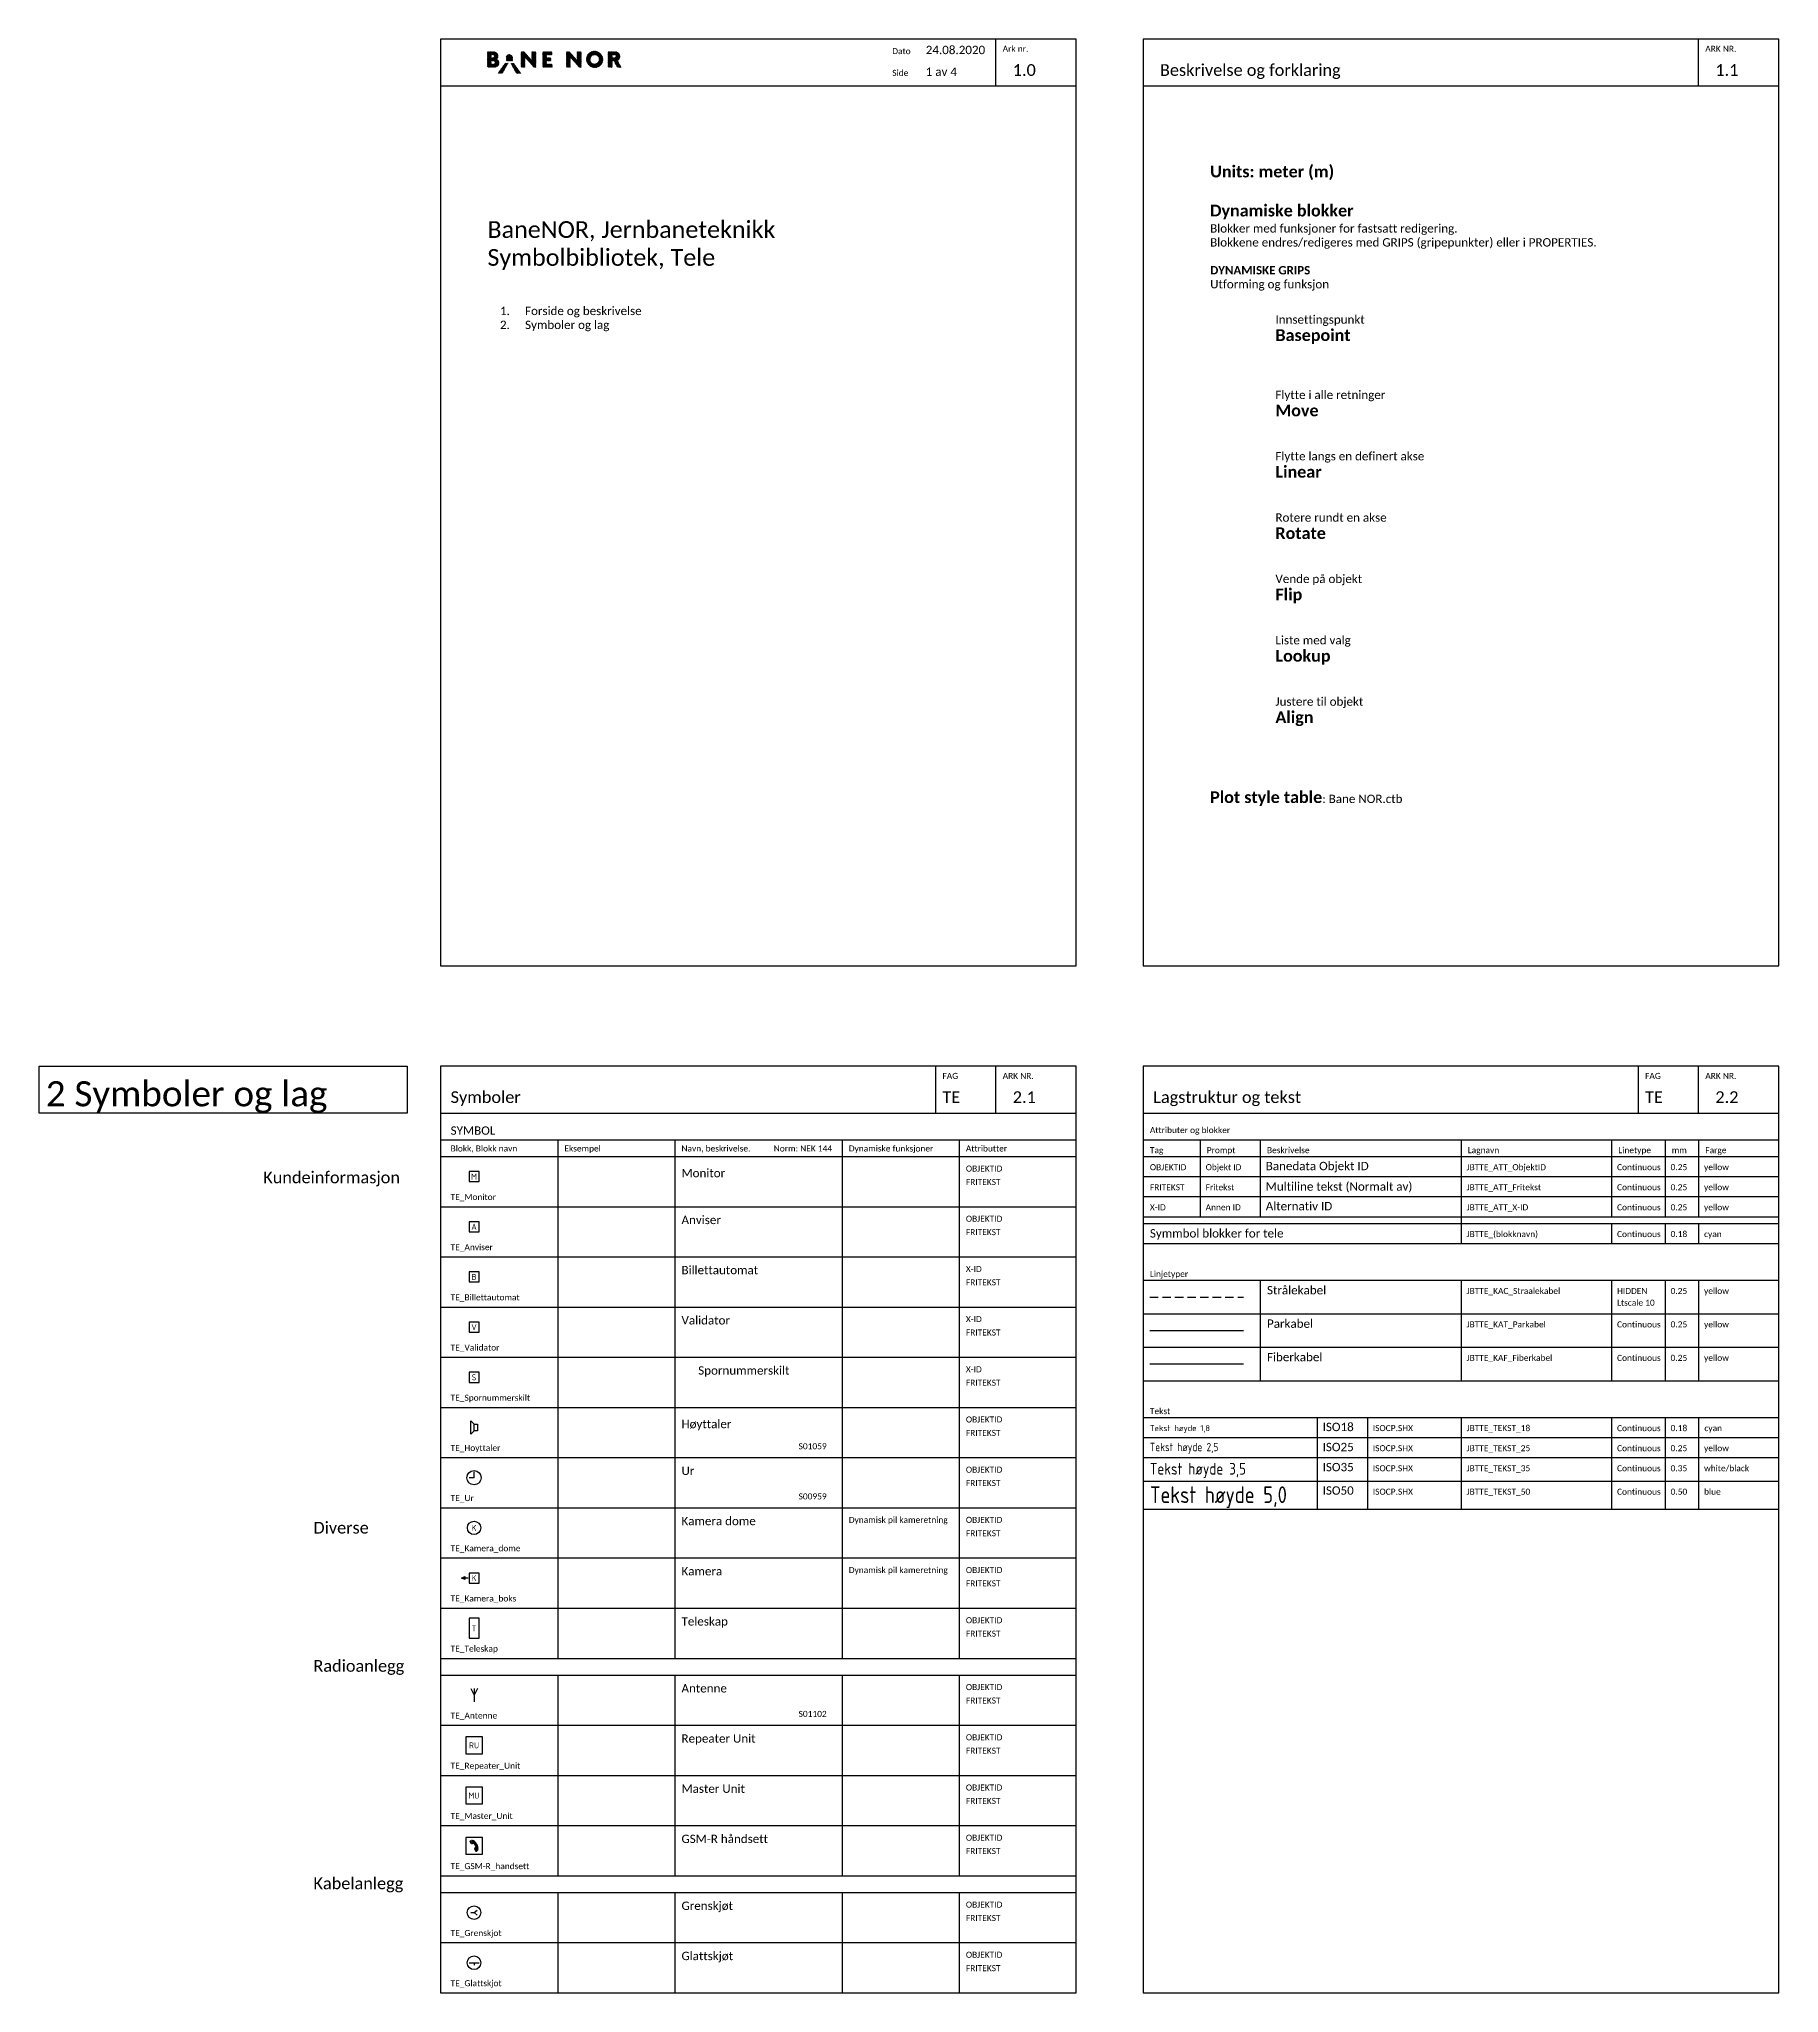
# Model space of a CAD drawing. Header units: metres. Extents: x -120 to 400, y -1213 to 277.
# Drawn here: x -120 to 400, y -307 to 277 of the extents above; entities outside this region: 2.
import ezdxf
from ezdxf.enums import TextEntityAlignment as Align

# ---------------------------------------------------------------- set-up
doc = ezdxf.new("R2010")
doc.units = ezdxf.units.M
doc.linetypes.add('HIDDEN', pattern=[0.375, 0.25, -0.125])
for name, color, linetype in [('JBTTE_Antenne', 4, 'Continuous'), ('JBTTE_Anviser', 4, 'Continuous'), ('JBTTE_ATT_Fritekst', 4, 'Continuous'), ('JBTTE_ATT_ObjektID', 4, 'Continuous'), ('JBTTE_ATT_X-ID', 4, 'Continuous'), ('JBTTE_Billettautomat', 4, 'Continuous'), ('JBTTE_Glattskjot', 4, 'Continuous'), ('JBTTE_Grenskjot', 4, 'Continuous'), ('JBTTE_GSM-R handsett', 4, 'Continuous'), ('JBTTE_Hoyttaler', 4, 'Continuous'), ('JBTTE_KAC_Straalekabel', 2, 'HIDDEN'), ('JBTTE_KAF_Fiberkabel', 2, 'Continuous'), ('JBTTE_Kamera_boks', 4, 'Continuous'), ('JBTTE_Kamera_dome', 4, 'Continuous'), ('JBTTE_KAT_Parkabel', 2, 'Continuous'), ('JBTTE_Master unit', 4, 'Continuous'), ('JBTTE_Monitor', 4, 'Continuous'), ('JBTTE_Repeater unit', 4, 'Continuous'), ('JBTTE_Spornummerskilt', 4, 'Continuous'), ('JBTTE_TEKST_18', 4, 'Continuous'), ('JBTTE_TEKST_25', 2, 'Continuous'), ('JBTTE_TEKST_35', 7, 'Continuous'), ('JBTTE_TEKST_50', 5, 'Continuous'), ('JBTTE_Teleskap', 4, 'Continuous'), ('JBTTE_Ur', 4, 'Continuous'), ('JBTTE_Validator', 4, 'Continuous'), ('RAMME', 5, 'Continuous'), ('RAMME SYMBOLER', 4, 'Continuous'), ('RAMME TEKST', 7, 'Continuous')]:
    doc.layers.add(name, color=color, linetype=linetype)
doc.styles.add('Calibri', font='calibri.ttf')
doc.styles.add('ISO18', font='isocp.shx', dxfattribs={"width": 0.9, "height": 1.8})
doc.styles.add('ISO25', font='isocp.shx', dxfattribs={"width": 0.9, "height": 2.5})
doc.styles.add('ISO35', font='isocp.shx', dxfattribs={"width": 0.9, "height": 3.5})
doc.styles.add('ISO50', font='isocp.shx', dxfattribs={"width": 0.9, "height": 5})
doc.styles.get("Standard").update_dxf_attribs({"font": 'txt.shx'})

msp = doc.modelspace()

# ---------------------------------------------------------------- texts
at = {"layer": 'JBTTE_TEKST_18', "insert": (212, -137.28), "char_height": 1.8, "width": 14.6651, "attachment_point": 1, "style": 'ISO18'}
msp.add_mtext('Tekst høyde 1,8', dxfattribs=at)
at = {"layer": 'JBTTE_TEKST_25', "insert": (212, -142.58), "char_height": 2.5, "width": 50, "attachment_point": 1, "style": 'ISO25'}
msp.add_mtext('Tekst høyde 2,5', dxfattribs=at)
at = {"layer": 'JBTTE_TEKST_35', "insert": (212, -148.58), "char_height": 3.5, "width": 32.5287, "attachment_point": 1, "style": 'ISO35'}
msp.add_mtext('Tekst høyde 3,5', dxfattribs=at)
at = {"layer": 'JBTTE_TEKST_50', "insert": (212, -155.58), "char_height": 5, "width": 50, "attachment_point": 1, "style": 'ISO50'}
msp.add_mtext('Tekst høyde 5,0', dxfattribs=at)
at = {"layer": 'RAMME TEKST', "linetype": 'ByBlock', "style": 'Calibri'}
for s, height, p in [('24.08.2020', 2.5, (145, 272.5)), ('Ark nr.', 1.8, (168, 273.2)), ('ARK NR.', 1.8, (378, 273.2)), ('Dato', 1.8, (135, 272.5)), ('1.0', 3.5, (171, 266)), ('Beskrivelse og forklaring', 3.5, (215, 266)), ('1.1', 3.5, (381, 266)), ('Side', 1.8, (135, 266)), ('1 av 4', 2.5, (145, 266)), ('FAG', 1.8, (150, -33.8)), ('ARK NR.', 1.8, (168, -33.8)), ('FAG', 1.8, (360, -33.8)), ('ARK NR.', 1.8, (378, -33.8)), ('Symboler', 3.5, (3, -41)), ('TE', 3.5, (150, -41)), ('2.1', 3.5, (171, -41)), ('Lagstruktur og tekst ', 3.5, (213, -41)), ('TE', 3.5, (360, -41)), ('2.2', 3.5, (381, -41)), ('SYMBOL', 2.5, (3, -50.5)), ('Attributer og blokker ', 1.8, (212, -50)), ('Blokk, Blokk navn', 1.8, (3, -55.5)), ('Eksempel', 1.8, (37, -55.5)), ('Navn, beskrivelse.           Norm: NEK 144', 1.8, (72, -55.5)), ('Dynamiske funksjoner', 1.8, (122, -55.5)), ('Attributter', 1.8, (157, -55.5)), ('Tag', 1.8, (212, -56)), ('Prompt', 1.8, (229, -56)), ('Banedata Objekt ID', 2.5, (246.62, -61.09)), ('Beskrivelse', 1.8, (247, -56)), ('Lagnavn', 1.8, (307, -56)), ('Linetype', 1.8, (352, -56)), ('mm', 1.8, (367.98, -56)), ('Farge', 1.8, (378, -56)), ('Kundeinformasjon ', 3.5, (-53, -65)), ('Monitor', 2.5, (72, -63.2)), ('OBJEKTID', 1.8, (157, -61.5)), ('FRITEKST', 1.8, (157, -65.5)), ('OBJEKTID', 1.8, (212, -61.09)), ('Objekt ID', 1.8, (228.66, -61.09)), ('JBTTE_ATT_ObjektID', 1.8, (306.66, -61.09)), ('Continuous', 1.8, (351.62, -61.09)), ('0.25', 1.8, (367.62, -61.08)), ('yellow', 1.8, (377.62, -61.08)), ('TE_Monitor', 1.8, (3, -70)), ('FRITEKST', 1.8, (212, -67.09)), ('Fritekst', 1.8, (228.66, -67.09)), ('Multiline tekst (Normalt av)', 2.5, (246.62, -67.21)), ('JBTTE_ATT_Fritekst', 1.8, (306.66, -67.09)), ('Continuous', 1.8, (351.62, -67.09)), ('0.25', 1.8, (367.62, -67.08)), ('yellow', 1.8, (377.62, -67.08)), ('Anviser', 2.5, (72, -77.2)), ('OBJEKTID', 1.8, (157, -76.5)), ('X-ID', 1.8, (212, -73.08)), ('Annen ID', 1.8, (228.66, -73.08)), ('Alternativ ID', 2.5, (246.62, -73.09)), ('JBTTE_ATT_X-ID', 1.8, (306.66, -73.08)), ('Continuous', 1.8, (351.62, -73.09)), ('0.25', 1.8, (367.62, -73.08)), ('yellow', 1.8, (377.62, -73.08)), ('FRITEKST', 1.8, (157, -80.5)), ('Symmbol blokker for tele ', 2.5, (212, -81.21)), ('JBTTE_(blokknavn)', 1.8, (306.66, -81.08)), ('Continuous', 1.8, (351.62, -81.09)), ('0.18', 1.8, (367.62, -81.08)), ('cyan', 1.8, (377.62, -81.08)), ('TE_Anviser', 1.8, (3, -85)), ('Billettautomat', 2.5, (72, -92.2)), ('X-ID', 1.8, (157, -91.5)), ('Linjetyper', 1.8, (212, -93)), ('TE_Billettautomat', 1.8, (3, -100)), ('FRITEKST', 1.8, (157, -95.5)), ('Strålekabel', 2.5, (247, -98.2)), ('JBTTE_KAC_Straalekabel', 1.8, (306.66, -98.08)), ('HIDDEN', 1.8, (351.62, -98.09)), ('0.25', 1.8, (367.62, -98.08)), ('yellow', 1.8, (377.62, -98.08)), ('Validator', 2.5, (72, -107.2)), ('X-ID', 1.8, (157, -106.5)), ('Ltscale 10', 1.8, (351.62, -101.59)), ('FRITEKST', 1.8, (157, -110.5)), ('Parkabel', 2.5, (247, -108.2)), ('JBTTE_KAT_Parkabel', 1.8, (306.66, -108.08)), ('Continuous', 1.8, (351.62, -108.09)), ('0.25', 1.8, (367.62, -108.08)), ('yellow', 1.8, (377.62, -108.08)), ('TE_Validator', 1.8, (3, -115)), ('Fiberkabel', 2.5, (247, -118.2)), ('JBTTE_KAF_Fiberkabel', 1.8, (306.66, -118.08)), ('Continuous', 1.8, (351.62, -118.09)), ('0.25', 1.8, (367.62, -118.08)), ('yellow', 1.8, (377.62, -118.08)), ('Spornummerskilt', 2.5, (77, -122.2)), ('X-ID', 1.8, (157, -121.5)), ('TE_Spornummerskilt', 1.8, (3, -130)), ('FRITEKST', 1.8, (157, -125.5)), ('Tekst', 1.8, (212, -134)), ('Høyttaler', 2.5, (72, -138.2)), ('OBJEKTID', 1.8, (157, -136.5)), ('FRITEKST', 1.8, (157, -140.5)), ('ISO18', 2.5, (263.62, -139.08)), ('ISOCP.SHX', 1.8, (278.62, -139.08)), ('JBTTE_TEKST_18', 1.8, (306.66, -139.08)), ('Continuous', 1.8, (351.62, -139.09)), ('0.18', 1.8, (367.62, -139.08)), ('cyan', 1.8, (377.72, -139.08)), ('TE_Hoyttaler', 1.8, (3, -145)), ('S01059', 1.8, (107, -144.5)), ('ISO25', 2.5, (263.62, -145.08)), ('ISOCP.SHX', 1.8, (278.62, -145.08)), ('JBTTE_TEKST_25', 1.8, (306.66, -145.08)), ('Continuous', 1.8, (351.62, -145.09)), ('0.25', 1.8, (367.62, -145.08)), ('yellow', 1.8, (377.62, -145.08)), ('Ur', 2.5, (72, -152.2)), ('OBJEKTID', 1.8, (157, -151.5)), ('ISO35', 2.5, (263.62, -151.08)), ('ISOCP.SHX', 1.8, (278.62, -151.08)), ('JBTTE_TEKST_35', 1.8, (306.66, -151.08)), ('Continuous', 1.8, (351.62, -151.09)), ('0.35', 1.8, (367.62, -151.08)), ('white/black', 1.8, (377.62, -151.08)), ('S00959', 1.8, (107, -159.5)), ('FRITEKST', 1.8, (157, -155.5)), ('ISO50', 2.5, (263.62, -158.08)), ('ISOCP.SHX', 1.8, (278.62, -158.08)), ('JBTTE_TEKST_50', 1.8, (306.66, -158.08)), ('Continuous', 1.8, (351.62, -158.09)), ('0.50', 1.8, (367.62, -158.08)), ('blue', 1.8, (377.62, -158.08)), ('TE_Ur', 1.8, (3, -160)), ('Diverse ', 3.5, (-38, -169.7)), ('Kamera dome', 2.5, (72, -167.2)), ('Dynamisk pil kameretning', 1.8, (122, -166.5)), ('OBJEKTID', 1.8, (157, -166.5)), ('FRITEKST', 1.8, (157, -170.5)), ('TE_Kamera_dome', 1.8, (3, -175)), ('Kamera', 2.5, (72, -182.2)), ('Dynamisk pil kameretning', 1.8, (122, -181.5)), ('OBJEKTID', 1.8, (157, -181.5)), ('FRITEKST', 1.8, (157, -185.5)), ('TE_Kamera_boks', 1.8, (3, -190)), ('Teleskap', 2.5, (72, -197.2)), ('OBJEKTID', 1.8, (157, -196.5)), ('TE_Teleskap', 1.8, (3, -205)), ('FRITEKST', 1.8, (157, -200.5)), ('Radioanlegg ', 3.5, (-38, -211)), ('Antenne', 2.5, (72, -217.2)), ('OBJEKTID', 1.8, (157, -216.5)), ('FRITEKST', 1.8, (157, -220.5)), ('TE_Antenne', 1.8, (3, -225)), ('S01102', 1.8, (107, -224.5)), ('Repeater Unit', 2.5, (72, -232.2)), ('OBJEKTID', 1.8, (157, -231.5)), ('TE_Repeater_Unit', 1.8, (3, -240)), ('FRITEKST', 1.8, (157, -235.5)), ('Master Unit', 2.5, (72, -247.2)), ('OBJEKTID', 1.8, (157, -246.5)), ('FRITEKST', 1.8, (157, -250.5)), ('TE_Master_Unit', 1.8, (3, -255)), ('GSM-R håndsett', 2.5, (72, -262.2)), ('OBJEKTID', 1.8, (157, -261.5)), ('TE_GSM-R_handsett', 1.8, (3, -270)), ('FRITEKST', 1.8, (157, -265.5)), ('Kabelanlegg ', 3.5, (-38, -276)), ('Grenskjøt', 2.5, (72, -282.2)), ('OBJEKTID', 1.8, (157, -281.5)), ('FRITEKST', 1.8, (157, -285.5)), ('TE_Grenskjot', 1.8, (3, -290)), ('Glattskjøt', 2.5, (72, -297.2)), ('OBJEKTID', 1.8, (157, -296.5)), ('TE_Glattskjot', 1.8, (3, -305)), ('FRITEKST', 1.8, (157, -300.5))]:
    msp.add_text(s, height=height, dxfattribs=at).set_placement(p)
at = {"layer": 'RAMME TEKST', "style": 'Calibri'}
msp.add_text('2 Symboler og lag', height=7.5, dxfattribs=at).set_placement((-118, -42))
at = {"layer": 'RAMME TEKST', "char_height": 2.5, "attachment_point": 1}
for s, width, insert in [('{\\fCalibri|b1|i0|c0|p34;\\H1.4x;Units: meter (m)\\P\\PDynamiske blokker \\P\\fCalibri|b0|i0|c0|p34;\\H0.71428x;Blokker med funksjoner for fastsatt redigering. \\PBlokkene endres/redigeres med GRIPS (gripepunkter) eller i PROPERTIES.\\P\\P\\fCalibri|b1|i0|c0|p34;\\H1.00001x;DYNAMISKE GRIPS \\P\\fCalibri|b0|i0|c0|p34;Utforming og funksjon}', 150, (230, 239.16)), ('{\\fCalibri|b0|i0|c0|p34;Innsettingspunkt \\P\\fCalibri|b1|i0|c0|p34;\\H1.4x;Basepoint\\P\\H0.71429x;\\P\\P\\P\\fCalibri|b0|i0|c0|p34;Flytte i alle retninger \\P\\fCalibri|b1|i0|c0|p34;\\H1.39999x;Move\\P\\H0.71429x;\\P\\P\\fCalibri|b0|i0|c0|p34;Flytte langs en definert akse \\P\\fCalibri|b1|i0|c0|p34;\\H1.39999x;Linear\\P\\H0.71429x;\\P\\P\\fCalibri|b0|i0|c0|p34;Rotere rundt en akse \\P\\fCalibri|b1|i0|c0|p34;\\H1.39999x;Rotate\\P\\H0.71429x;\\P\\P\\fCalibri|b0|i0|c0|p34;Vende på objekt \\P\\fCalibri|b1|i0|c0|p34;\\H1.39999x;Flip\\P\\H0.71429x;\\P\\P\\fCalibri|b0|i0|c0|p34;Liste med valg\\P\\fCalibri|b1|i0|c0|p34;\\H1.39999x;Lookup\\P\\H0.71429x;\\P\\P\\fCalibri|b0|i0|c0|p34;Justere til objekt \\P\\fCalibri|b1|i0|c0|p34;\\H1.39999x;Align}', 55.0824, (249.52, 194.42)), ('{\\fCalibri|b0|i0|c0|p34;\\H1.00001x;\\P\\H1.4x;\\P\\fCalibri|b1|i0|c0|p34;Plot style table\\fCalibri|b0|i0|c0|p34;\\H0.71429x;: Bane NOR.ctb}', 150, (230, 62.16))]:
    msp.add_mtext_dynamic_manual_height_columns(s, width=width, gutter_width=12.5, heights=[0], dxfattribs=dict(at, insert=insert))
at = {"layer": 'RAMME TEKST', "insert": (14, 222.57), "char_height": 5, "width": 174.4527, "attachment_point": 1, "style": 'Calibri'}
msp.add_mtext('BaneNOR, Jernbaneteknikk\\PSymbolbibliotek, Tele{\\H1.67154x; }', dxfattribs=at)
at = {"layer": 'RAMME TEKST', "insert": (14, 197), "char_height": 2.5, "width": 150, "attachment_point": 1}
msp.add_mtext('\\pi-7.5,l11.25,t11.25;{\\fCalibri|b0|i0|c0|p34;1.^IForside og beskrivelse\\H1.67154x; \\H0.59825x;\\P2.^ISymboler og lag\\H1.46558x; }', dxfattribs=at)

# ---------------------------------------------------------------- blocks, each defined once
blk = doc.blocks.new('TE_Monitor')
blk.add_lwpolyline([(0, 1.5), (-3, 1.5), (-3, -1.5), (0, -1.5)], close=True)
at = {"style": 'ISO18', "width": 0.9}
blk.add_text('M', height=1.8, dxfattribs=at).set_placement((-1.5, 0), align=Align.MIDDLE_CENTER)
at = {"layer": 'JBTTE_ATT_Fritekst', "style": 'ISO18', "width": 0.9}
blk.add_attdef('FRITEKST', text='', height=1.8, dxfattribs=at).set_placement((1, -2), align=Align.TOP_LEFT)
at = {"layer": 'JBTTE_ATT_ObjektID', "style": 'ISO18', "width": 0.9}
blk.add_attdef('OBJEKTID', (1, -0.9), '', height=1.8, dxfattribs=at)
blk = doc.blocks.new('TE_Anviser')
blk.add_lwpolyline([(0, 1.5), (-3, 1.5), (-3, -1.5), (0, -1.5)], close=True)
at = {"style": 'ISO18', "width": 0.9}
blk.add_text('A', height=1.8, dxfattribs=at).set_placement((-1.5, 0), align=Align.MIDDLE_CENTER)
at = {"layer": 'JBTTE_ATT_Fritekst', "style": 'ISO18', "width": 0.9}
blk.add_attdef('FRITEKST', text='', height=1.8, dxfattribs=at).set_placement((1, -2), align=Align.TOP_LEFT)
at = {"layer": 'JBTTE_ATT_ObjektID', "style": 'ISO18', "width": 0.9}
blk.add_attdef('OBJEKTID', (1, -0.9), '', height=1.8, dxfattribs=at)
blk = doc.blocks.new('TE_Billettautomat')
blk.add_lwpolyline([(0, 1.5), (-3, 1.5), (-3, -1.5), (0, -1.5)], close=True)
at = {"style": 'ISO18', "width": 0.9}
blk.add_text('B', height=1.8, dxfattribs=at).set_placement((-1.5, 0), align=Align.MIDDLE_CENTER)
at = {"layer": 'JBTTE_ATT_Fritekst', "style": 'ISO18', "width": 0.9}
blk.add_attdef('FRITEKST', text='', height=1.8, dxfattribs=at).set_placement((1, -2), align=Align.TOP_LEFT)
at = {"layer": 'JBTTE_ATT_X-ID', "style": 'ISO18', "width": 0.9}
blk.add_attdef('X-ID', (1, -0.9), '', height=1.8, dxfattribs=at)
blk = doc.blocks.new('TE_Validator')
blk.add_lwpolyline([(0, 1.5), (-3, 1.5), (-3, -1.5), (0, -1.5)], close=True)
at = {"style": 'ISO18', "width": 0.9}
blk.add_text('V', height=1.8, dxfattribs=at).set_placement((-1.5, 0), align=Align.MIDDLE_CENTER)
at = {"layer": 'JBTTE_ATT_ObjektID', "style": 'ISO18', "width": 0.9}
blk.add_attdef('X-ID', (1, -0.9), '', height=1.8, dxfattribs=at)
at = {"layer": 'JBTTE_ATT_X-ID', "style": 'ISO18', "width": 0.9}
blk.add_attdef('FRITEKST', text='', height=1.8, dxfattribs=at).set_placement((1, -2), align=Align.TOP_LEFT)
blk = doc.blocks.new('TE_Spornummerskilt')
blk.add_lwpolyline([(0, 1.5), (-3, 1.5), (-3, -1.5), (0, -1.5)], close=True)
at = {"style": 'ISO18', "width": 0.9}
blk.add_text('S', height=1.8, dxfattribs=at).set_placement((-1.5, 0), align=Align.MIDDLE_CENTER)
at = {"layer": 'JBTTE_ATT_Fritekst', "style": 'ISO18', "width": 0.9}
blk.add_attdef('FRITEKST', text='', height=1.8, dxfattribs=at).set_placement((1, -2), align=Align.TOP_LEFT)
at = {"layer": 'JBTTE_ATT_ObjektID', "style": 'ISO18', "width": 0.9}
blk.add_attdef('X-ID', (1, -0.9), '', height=1.8, dxfattribs=at)
blk = doc.blocks.new('TE_Ur')
for q in [(-3.625, 0), (-2.125, 1.8)]:
    blk.add_line((-2.125, 0), q)
blk.add_circle((-2.125, 0), 2.125)
at = {"layer": 'JBTTE_ATT_Fritekst', "style": 'ISO18', "width": 0.9}
blk.add_attdef('FRITEKST', text='', height=1.8, dxfattribs=at).set_placement((1, -2), align=Align.TOP_LEFT)
at = {"layer": 'JBTTE_ATT_ObjektID', "style": 'ISO18', "width": 0.9}
blk.add_attdef('OBJEKTID', (1, -0.9), '', height=1.8, dxfattribs=at)
blk = doc.blocks.new('*U20')
blk.add_circle((-2, 0), 2)
at = {"style": 'ISO18', "width": 0.9}
blk.add_text('K', height=1.8, dxfattribs=at).set_placement((-2, 0), align=Align.MIDDLE_CENTER)
at = {"layer": 'JBTTE_ATT_Fritekst', "style": 'ISO18', "width": 0.9}
blk.add_attdef('FRITEKST', text='', height=1.8, dxfattribs=at).set_placement((1, -2), align=Align.TOP_LEFT)
at = {"layer": 'JBTTE_ATT_ObjektID', "style": 'ISO18', "width": 0.9}
blk.add_attdef('OBJEKTID', (1, -0.9), '', height=1.8, dxfattribs=at)
blk = doc.blocks.new('*U19')
h = blk.add_hatch(color=256)
h.dxf.hatch_style = 1
h.paths.add_polyline_path([(-4.22, 0.45), (-4.22, -0.45), (-5.22, 0)])
blk.add_line((-3.22, 0), (-4.22, 0))
for points in [[(-4.22, 0.45), (-4.22, -0.45), (-5.22, 0)], [(0, 1.5), (-3, 1.5), (-3, -1.5), (0, -1.5)]]:
    blk.add_lwpolyline(points, close=True)
at = {"style": 'ISO18', "width": 0.9}
blk.add_text('K', height=1.8, dxfattribs=at).set_placement((-1.5, 0), align=Align.MIDDLE_CENTER)
at = {"layer": 'JBTTE_ATT_Fritekst', "style": 'ISO18', "width": 0.9}
blk.add_attdef('FRITEKST', text='', height=1.8, dxfattribs=at).set_placement((1, -2), align=Align.TOP_LEFT)
at = {"layer": 'JBTTE_ATT_ObjektID', "style": 'ISO18', "width": 0.9}
blk.add_attdef('OBJEKTID', (1, -0.9), '', height=1.8, dxfattribs=at)
blk = doc.blocks.new('TE_Teleskap')
blk.add_lwpolyline([(0, 3), (-3, 3), (-3, -3), (0, -3)], close=True)
at = {"style": 'ISO18', "width": 0.9}
blk.add_text('T', height=1.8, dxfattribs=at).set_placement((-1.5, 0), align=Align.MIDDLE_CENTER)
at = {"layer": 'JBTTE_ATT_Fritekst', "style": 'ISO18', "width": 0.9}
blk.add_attdef('FRITEKST', text='', height=1.8, dxfattribs=at).set_placement((1, -2), align=Align.TOP_LEFT)
at = {"layer": 'JBTTE_ATT_ObjektID', "style": 'ISO18', "width": 0.9}
blk.add_attdef('OBJEKTID', (1, -0.9), '', height=1.8, dxfattribs=at)
blk = doc.blocks.new('TE_Antenne')
for p, q in [((-1, 2), (0, 0)), ((0, 2), (0, -2)), ((1, 2), (0, 0))]:
    blk.add_line(p, q)
at = {"layer": 'JBTTE_ATT_Fritekst', "style": 'ISO18', "width": 0.9}
blk.add_attdef('FRITEKST', text='', height=1.8, dxfattribs=at).set_placement((1, -2), align=Align.TOP_LEFT)
at = {"layer": 'JBTTE_ATT_ObjektID', "style": 'ISO18', "width": 0.9}
blk.add_attdef('OBJEKTID', (1, -0.9), '', height=1.8, dxfattribs=at)
blk = doc.blocks.new('TE_Repeater_Unit')
blk.add_lwpolyline([(-5, -2.5), (0, -2.5), (0, 2.5), (-5, 2.5)], close=True)
at = {"style": 'ISO18', "width": 0.9}
blk.add_text('RU', height=1.8, dxfattribs=at).set_placement((-2.5, 0), align=Align.MIDDLE_CENTER)
at = {"layer": 'JBTTE_ATT_Fritekst', "style": 'ISO18', "width": 0.9}
blk.add_attdef('FRITEKST', text='', height=1.8, dxfattribs=at).set_placement((1, -2), align=Align.TOP_LEFT)
at = {"layer": 'JBTTE_ATT_ObjektID', "style": 'ISO18', "width": 0.9}
blk.add_attdef('OBJEKTID', (1, -0.9), '', height=1.8, dxfattribs=at)
blk = doc.blocks.new('TE_Master_unit')
blk.add_lwpolyline([(-5, -2.5), (0, -2.5), (0, 2.5), (-5, 2.5)], close=True)
at = {"style": 'ISO18', "width": 0.9}
blk.add_text('MU', height=1.8, dxfattribs=at).set_placement((-2.5, 0), align=Align.MIDDLE_CENTER)
at = {"layer": 'JBTTE_ATT_Fritekst', "style": 'ISO18', "width": 0.9}
blk.add_attdef('FRITEKST', text='', height=1.8, dxfattribs=at).set_placement((1, -2), align=Align.TOP_LEFT)
at = {"layer": 'JBTTE_ATT_ObjektID', "style": 'ISO18', "width": 0.9}
blk.add_attdef('OBJEKTID', (1, -0.9), '', height=1.8, dxfattribs=at)
blk = doc.blocks.new('TE_Hoyttaler')
blk.add_line((-1, -1), (-1, 1))
blk.add_lwpolyline([(-2, 2), (-1, 1), (0, 1), (0, -1), (-1, -1), (-2, -2)], close=True)
at = {"layer": 'JBTTE_ATT_Fritekst', "style": 'ISO18', "width": 0.9}
blk.add_attdef('FRITEKST', text='', height=1.8, dxfattribs=at).set_placement((1, -2), align=Align.TOP_LEFT)
at = {"layer": 'JBTTE_ATT_ObjektID', "style": 'ISO18', "width": 0.9}
blk.add_attdef('OBJEKTID', (1, -0.9), '', height=1.8, dxfattribs=at)
blk = doc.blocks.new('TE_GSM-R_handsett')
h = blk.add_hatch(color=4)
h.dxf.hatch_style = 1
edge = h.paths.add_edge_path()
edge.add_arc((-4.55, -1.17), 2.74, 15.01926, 29.79348, ccw=False)
edge.add_arc((-2.07, -0.5), 0.166, -52.01993, 12.25827, ccw=False)
edge.add_line((-1.96, -0.63), (-1.5, -1.43))
edge.add_arc((-1.67, -1.22), 0.27, 307.90171, 311.73027)
edge.add_arc((-2.01, -0.99), 0.684, 320.29873, 344.16156)
edge.add_arc((-2.7, -0.81), 1.39, 344.78383, 372.92455)
edge.add_arc((-4.81, -1.34), 3.57, 13.6544, 30.04567)
edge.add_arc((-4.82, -1.33), 3.57, 29.95433, 46.3456)
edge.add_arc((-3.3, 0.23), 1.39, 47.07545, 75.21617)
edge.add_arc((-3.11, 0.91), 0.684, 75.83844, 99.70127)
edge.add_arc((-3.14, 1.33), 0.27, 108.26973, 112.09829)
edge.add_line((-3.24, 1.58), (-2.78, 0.78))
edge.add_arc((-2.71, 0.62), 0.166, 47.74173, 112.01993, ccw=False)
edge.add_arc((-4.54, -1.19), 2.74, 30.20652, 44.98074, ccw=False)
blk.add_lwpolyline([(-5, -2.5), (0, -2.5), (0, 2.5), (-5, 2.5)], close=True)
at = {"color": 4}
for points in [[(-3.26, 0.6), (-3.64, 1.26, -0.439687), (-3.6, 1.43), (-3.36, 1.56), (-2.86, 0.69), (-3.09, 0.55, -0.439687)], [(-2.17, 0.19, -0.064554), (-1.9, -0.46, -0.28806), (-1.96, -0.63), (-1.5, -1.43, 0.016707), (-1.49, -1.42, 0.104499), (-1.35, -1.17, 0.123408), (-1.34, -0.49, 0.071643), (-1.72, 0.45, 0.071643), (-2.35, 1.25, 0.123408), (-2.94, 1.58, 0.104499), (-3.22, 1.59, 0.016707), (-3.24, 1.58), (-2.78, 0.78, -0.28806), (-2.6, 0.75, -0.064554)], [(-2.36, -0.96), (-1.98, -1.62, 0.439687), (-1.81, -1.66), (-1.58, -1.53), (-2.08, -0.65), (-2.32, -0.79, 0.439687)]]:
    blk.add_lwpolyline(points, format="xyb", close=True, dxfattribs=at)
at = {"layer": 'JBTTE_ATT_Fritekst', "style": 'ISO18', "width": 0.9}
blk.add_attdef('FRITEKST', text='', height=1.8, dxfattribs=at).set_placement((1, -2), align=Align.TOP_LEFT)
at = {"layer": 'JBTTE_ATT_X-ID', "style": 'ISO18', "width": 0.9}
blk.add_attdef('OBJEKTID', (1, -0.9), '', height=1.8, dxfattribs=at)
blk = doc.blocks.new('TE_Grenskjot')
for p, q in [((-2.96, 0), (-2.04, 0)), ((-2.04, 0), (-1.12, 0.76)), ((-2.04, 0), (-1.12, -0.76))]:
    blk.add_line(p, q)
blk.add_circle((-2.04, 0), 2.04)
at = {"layer": 'JBTTE_ATT_Fritekst', "style": 'ISO18', "width": 0.9}
blk.add_attdef('FRITEKST', text='', height=1.8, dxfattribs=at).set_placement((1, -2), align=Align.TOP_LEFT)
at = {"layer": 'JBTTE_ATT_ObjektID', "style": 'ISO18', "width": 0.9}
blk.add_attdef('OBJEKTID', (1, -0.9), '', height=1.8, dxfattribs=at)
blk = doc.blocks.new('TE_Glattskjot')
for p, q in [((-3.5412, 0), (-0.5412, 0)), ((-2.0412, 0), (-2.0412, -0.75))]:
    blk.add_line(p, q)
blk.add_circle((-2.0412, 0), 2.0412)
at = {"layer": 'JBTTE_ATT_Fritekst', "style": 'ISO18', "width": 0.9}
blk.add_attdef('FRITEKST', text='', height=1.8, dxfattribs=at).set_placement((1, -2), align=Align.TOP_LEFT)
at = {"layer": 'JBTTE_ATT_ObjektID', "style": 'ISO18', "width": 0.9}
blk.add_attdef('OBJEKTID', (1, -0.9), '', height=1.8, dxfattribs=at)
blk = doc.blocks.new('*U21')
h = blk.add_hatch(color=256)
h.dxf.hatch_style = 1
edge = h.paths.add_edge_path()
edge.add_spline(control_points=[(6.43, -5.82), (6.43, -5.82), (6.84, -5.58), (6.84, -4.97), (6.84, -4.28), (6.46, -3.68), (5.35, -3.68), (4.79, -3.68), (4.24, -3.68), (3.68, -3.68), (3.68, -5.21), (3.68, -6.74), (3.68, -8.28), (3.95, -8.28), (4.22, -8.28), (4.49, -8.28), (4.49, -8.28), (5.55, -8.28), (5.8, -8.28), (6.5, -8.28), (7.13, -7.78), (7.13, -7), (7.13, -6.07), (6.43, -5.82), (6.43, -5.82)], knot_values=[0, 0, 0, 0, 1, 1, 1, 2, 2, 2, 3, 3, 3, 4, 4, 4, 5, 5, 5, 6, 6, 6, 7, 7, 7, 8, 8, 8, 8], weights=[1, 1, 1, 1, 1, 1, 1, 1, 1, 1, 1, 1, 1, 1, 1, 1, 1, 1, 1, 1, 1, 1, 1, 1, 1], degree=3, periodic=0)
edge = h.paths.add_edge_path(flags=16)
edge.add_spline(control_points=[(4.8, -4.54), (4.8, -4.54), (5.28, -4.54), (5.28, -4.54), (5.55, -4.54), (5.77, -4.76), (5.77, -5.03), (5.77, -5.03), (5.77, -5.03), (5.77, -5.03), (5.77, -5.3), (5.55, -5.52), (5.28, -5.52), (5.28, -5.52), (4.8, -5.52), (4.8, -5.52), (4.8, -5.52), (4.8, -4.54), (4.8, -4.54)], knot_values=[0, 0, 0, 0, 1, 1, 1, 2, 2, 2, 3, 3, 3, 4, 4, 4, 5, 5, 5, 6, 6, 6, 6], degree=3, periodic=0)
edge = h.paths.add_edge_path(flags=16)
edge.add_spline(control_points=[(5.98, -6.9), (5.98, -7.19), (5.75, -7.42), (5.46, -7.42), (5.46, -7.42), (4.8, -7.42), (4.8, -7.42), (4.8, -7.42), (4.8, -6.37), (4.8, -6.37), (4.8, -6.37), (5.46, -6.37), (5.46, -6.37), (5.75, -6.37), (5.98, -6.61), (5.98, -6.9), (5.98, -6.9), (5.98, -6.9), (5.98, -6.9)], knot_values=[0, 0, 0, 0, 1, 1, 1, 2, 2, 2, 3, 3, 3, 4, 4, 4, 5, 5, 5, 6, 6, 6, 6], degree=3, periodic=0)
h = blk.add_hatch(color=256)
h.dxf.hatch_style = 1
edge = h.paths.add_edge_path()
edge.add_spline(control_points=[(9.34, -6.36), (9.34, -6.36), (9.34, -5.45), (9.34, -5.45), (9.34, -4.94), (9.75, -4.52), (10.27, -4.52), (10.27, -4.52), (10.27, -4.52), (10.27, -4.52), (10.78, -4.52), (11.19, -4.94), (11.19, -5.45), (11.19, -5.45), (11.19, -6.36), (11.19, -6.36), (11.19, -6.36), (9.34, -6.36), (9.34, -6.36)], knot_values=[0, 0, 0, 0, 1, 1, 1, 2, 2, 2, 3, 3, 3, 4, 4, 4, 5, 5, 5, 6, 6, 6, 6], degree=3, periodic=0)
h = blk.add_hatch(color=256)
h.dxf.hatch_style = 1
h.paths.add_polyline_path([(17.5, -8.28), (14.91, -5.36), (14.91, -8.28), (13.79, -8.28), (13.79, -3.68), (14.69, -3.68), (16.99, -6.27), (16.99, -3.68), (18.11, -3.68), (18.11, -8.28)])
h = blk.add_hatch(color=256)
h.dxf.hatch_style = 1
h.paths.add_polyline_path([(20.2, -3.68), (22.96, -3.68), (22.96, -4.59), (21.32, -4.59), (21.32, -5.45), (22.66, -5.45), (22.66, -6.36), (21.32, -6.36), (21.32, -7.37), (23.02, -7.37), (23.02, -8.28), (20.2, -8.28)])
h = blk.add_hatch(color=256)
h.dxf.hatch_style = 1
h.paths.add_polyline_path([(31.05, -8.28), (28.46, -5.36), (28.46, -8.28), (27.34, -8.28), (27.34, -3.68), (28.24, -3.68), (30.54, -6.27), (30.54, -3.68), (31.66, -3.68), (31.66, -8.28)])
h = blk.add_hatch(color=256)
h.dxf.hatch_style = 1
edge = h.paths.add_edge_path()
edge.add_spline(control_points=[(35.73, -3.53), (34.39, -3.53), (33.3, -4.62), (33.3, -5.96), (33.3, -7.31), (34.39, -8.4), (35.73, -8.4), (37.08, -8.4), (38.17, -7.31), (38.17, -5.96), (38.17, -4.62), (37.08, -3.53), (35.73, -3.53)], knot_values=[0, 0, 0, 0, 1, 1, 1, 2, 2, 2, 3, 3, 3, 4, 4, 4, 4], degree=3, periodic=0)
edge = h.paths.add_edge_path(flags=16)
edge.add_spline(control_points=[(35.73, -7.35), (34.97, -7.35), (34.35, -6.73), (34.35, -5.96), (34.35, -5.2), (34.97, -4.58), (35.73, -4.58), (36.5, -4.58), (37.11, -5.2), (37.11, -5.96), (37.11, -6.73), (36.5, -7.35), (35.73, -7.35)], knot_values=[0, 0, 0, 0, 1, 1, 1, 2, 2, 2, 3, 3, 3, 4, 4, 4, 4], degree=3, periodic=0)
h = blk.add_hatch(color=256)
h.dxf.hatch_style = 1
edge = h.paths.add_edge_path()
edge.add_spline(control_points=[(43.68, -8.28), (43.68, -8.28), (42.51, -6.23), (42.51, -6.23), (43.08, -5.98), (43.24, -5.51), (43.24, -4.94), (43.24, -4.33), (42.88, -3.68), (41.77, -3.68), (41.77, -3.68), (39.81, -3.68), (39.81, -3.68), (39.81, -3.68), (39.81, -8.28), (39.81, -8.28), (39.81, -8.28), (40.93, -8.28), (40.93, -8.28), (40.93, -8.28), (40.93, -6.37), (40.93, -6.37), (40.93, -6.37), (41.54, -6.37), (41.54, -6.37), (41.54, -6.37), (42.46, -8.28), (42.46, -8.28), (42.46, -8.28), (43.68, -8.28), (43.68, -8.28)], knot_values=[0, 0, 0, 0, 1, 1, 1, 2, 2, 2, 3, 3, 3, 4, 4, 4, 5, 5, 5, 6, 6, 6, 7, 7, 7, 8, 8, 8, 9, 9, 9, 10, 10, 10, 10], degree=3, periodic=0)
edge = h.paths.add_edge_path(flags=16)
edge.add_spline(control_points=[(40.93, -4.55), (40.93, -4.55), (41.67, -4.55), (41.67, -4.55), (41.93, -4.55), (42.14, -4.76), (42.14, -5.03), (42.14, -5.03), (42.14, -5.03), (42.14, -5.03), (42.14, -5.29), (41.93, -5.5), (41.67, -5.5), (41.67, -5.5), (40.93, -5.5), (40.93, -5.5), (40.93, -5.5), (40.93, -4.55), (40.93, -4.55)], knot_values=[0, 0, 0, 0, 1, 1, 1, 2, 2, 2, 3, 3, 3, 4, 4, 4, 5, 5, 5, 6, 6, 6, 6], degree=3, periodic=0)
h = blk.add_hatch(color=256)
h.dxf.hatch_style = 1
h.paths.add_polyline_path([(8.96, -7.15), (6.83, -10.1), (8.21, -10.1), (9.84, -7.15)])
h = blk.add_hatch(color=256)
h.dxf.hatch_style = 1
h.paths.add_polyline_path([(11.57, -7.15), (10.7, -7.15), (12.32, -10.1), (13.7, -10.1)])
for p, q in [((3.68, -5.54), (5.53, -3.68)), ((3.68, -5.39), (5.39, -3.68)), ((3.68, -5.25), (5.25, -3.68)), ((3.68, -5.11), (5.11, -3.68)), ((3.68, -4.97), (4.97, -3.68)), ((3.68, -4.83), (4.83, -3.68)), ((3.68, -4.69), (4.69, -3.68)), ((3.68, -4.55), (4.55, -3.68)), ((3.68, -4.4), (4.4, -3.68)), ((3.68, -4.26), (4.26, -3.68)), ((3.68, -4.12), (4.12, -3.68)), ((3.68, -3.98), (3.98, -3.68)), ((3.68, -3.84), (3.84, -3.68)), ((3.68, -3.7), (3.7, -3.68)), ((3.68, -7.37), (6.71, -4.34)), ((3.68, -5.68), (4.8, -4.56)), ((3.68, -5.82), (4.8, -4.7)), ((3.68, -5.96), (4.8, -4.84)), ((3.68, -6.1), (4.8, -4.98)), ((3.68, -6.24), (4.8, -5.12)), ((3.68, -6.38), (4.8, -5.27)), ((3.68, -6.53), (4.8, -5.41)), ((3.68, -7.23), (5.41, -5.5)), ((3.68, -6.67), (4.83, -5.52)), ((3.68, -6.81), (4.97, -5.52)), ((3.68, -6.95), (5.11, -5.52)), ((3.68, -7.09), (5.25, -5.52)), ((4.82, -4.54), (5.66, -3.7)), ((4.82, -6.37), (6.75, -4.44)), ((4.96, -4.54), (5.78, -3.71)), ((4.96, -6.37), (6.79, -4.55)), ((5.1, -4.54), (5.9, -3.74)), ((5.1, -6.37), (6.81, -4.66)), ((5.24, -4.54), (6.01, -3.77)), ((5.24, -6.37), (6.83, -4.79)), ((5.38, -4.55), (6.11, -3.81)), ((5.38, -6.37), (6.84, -4.92)), ((5.48, -4.58), (6.21, -3.85)), ((5.52, -6.38), (6.84, -5.06)), ((5.57, -4.63), (6.3, -3.9)), ((5.64, -4.7), (6.39, -3.96)), ((5.64, -6.41), (6.81, -5.23)), ((5.7, -4.78), (6.47, -4.02)), ((5.73, -6.45), (6.75, -5.44)), ((5.75, -4.88), (6.54, -4.09)), ((5.75, -5.16), (6.66, -4.25)), ((5.77, -5), (6.6, -4.17)), ((5.81, -6.51), (6.49, -5.84)), ((6.45, -5.8), (6.64, -5.61)), ((9.34, -5.46), (10.27, -4.52)), ((9.34, -5.6), (10.4, -4.53)), ((9.34, -5.74), (10.52, -4.56)), ((9.34, -5.88), (10.63, -4.59)), ((9.34, -6.02), (10.72, -4.64)), ((9.34, -6.17), (10.81, -4.7)), ((9.34, -6.31), (10.89, -4.76)), ((9.35, -5.31), (10.12, -4.53)), ((9.4, -5.11), (9.93, -4.59)), ((9.42, -6.36), (10.96, -4.83)), ((9.47, -4.97), (9.78, -4.66)), ((9.57, -6.36), (11.02, -4.91)), ((9.71, -6.36), (11.07, -4.99)), ((9.85, -6.36), (11.12, -5.09)), ((9.99, -6.36), (11.16, -5.19)), ((10.13, -6.36), (11.18, -5.31)), ((10.27, -6.36), (11.19, -5.44)), ((10.41, -6.36), (11.19, -5.58)), ((10.56, -6.36), (11.19, -5.72)), ((13.79, -4.46), (14.57, -3.68)), ((13.79, -4.32), (14.43, -3.68)), ((13.79, -4.18), (14.29, -3.68)), ((13.79, -4.03), (14.15, -3.68)), ((13.79, -3.89), (14.01, -3.68)), ((13.79, -3.75), (13.87, -3.68)), ((13.79, -4.6), (14.7, -3.69)), ((13.79, -4.74), (14.77, -3.76)), ((13.79, -4.88), (14.84, -3.84)), ((13.79, -5.02), (14.9, -3.91)), ((13.79, -5.17), (14.97, -3.99)), ((13.79, -5.31), (15.04, -4.06)), ((13.79, -5.45), (15.1, -4.14)), ((13.79, -5.59), (15.17, -4.21)), ((13.79, -5.73), (15.24, -4.29)), ((13.79, -5.87), (15.3, -4.36)), ((13.79, -6.01), (15.37, -4.44)), ((13.79, -6.16), (15.43, -4.51)), ((13.79, -6.3), (15.5, -4.59)), ((13.79, -6.44), (15.57, -4.66)), ((13.79, -6.58), (14.91, -5.46)), ((13.79, -6.72), (14.91, -5.6)), ((13.79, -6.86), (14.91, -5.74)), ((14.96, -5.41), (15.63, -4.74)), ((15.03, -5.49), (15.7, -4.81)), ((15.09, -5.56), (15.77, -4.89)), ((15.16, -5.64), (15.83, -4.96)), ((15.23, -5.71), (15.9, -5.04)), ((15.29, -5.79), (15.97, -5.11)), ((15.36, -5.86), (16.03, -5.19)), ((15.42, -5.94), (16.1, -5.26)), ((15.49, -6.01), (16.17, -5.34)), ((15.56, -6.09), (16.23, -5.41)), ((15.62, -6.16), (16.3, -5.49)), ((15.69, -6.24), (16.36, -5.56)), ((15.76, -6.31), (16.43, -5.64)), ((15.82, -6.39), (16.5, -5.71)), ((15.89, -6.46), (16.56, -5.79)), ((16.36, -6.99), (18.11, -5.23)), ((16.42, -7.06), (18.11, -5.37)), ((16.49, -7.14), (18.11, -5.51)), ((16.55, -7.21), (18.11, -5.65)), ((16.62, -7.29), (18.11, -5.79)), ((16.99, -4.65), (17.97, -3.68)), ((16.99, -4.79), (18.11, -3.68)), ((16.99, -4.51), (17.83, -3.68)), ((16.99, -4.37), (17.68, -3.68)), ((16.99, -4.23), (17.54, -3.68)), ((16.99, -4.09), (17.4, -3.68)), ((16.99, -3.94), (17.26, -3.68)), ((16.99, -3.8), (17.12, -3.68)), ((16.99, -4.93), (18.11, -3.81)), ((16.99, -5.08), (18.11, -3.96)), ((16.99, -5.22), (18.11, -4.1)), ((16.99, -5.36), (18.11, -4.24)), ((16.99, -5.5), (18.11, -4.38)), ((16.99, -5.64), (18.11, -4.52)), ((16.99, -5.78), (18.11, -4.66)), ((16.99, -5.92), (18.11, -4.8)), ((16.99, -6.06), (18.11, -4.95)), ((16.99, -6.21), (18.11, -5.09)), ((20.2, -5.59), (22.11, -3.68)), ((20.2, -5.45), (21.97, -3.68)), ((20.2, -5.31), (21.83, -3.68)), ((20.2, -5.17), (21.69, -3.68)), ((20.2, -5.02), (21.55, -3.68)), ((20.2, -4.88), (21.41, -3.68)), ((20.2, -4.74), (21.27, -3.68)), ((20.2, -4.6), (21.12, -3.68)), ((20.2, -4.46), (20.98, -3.68)), ((20.2, -4.32), (20.84, -3.68)), ((20.2, -4.18), (20.7, -3.68)), ((20.2, -4.03), (20.56, -3.68)), ((20.2, -3.89), (20.42, -3.68)), ((20.2, -3.75), (20.28, -3.68)), ((20.2, -5.73), (21.32, -4.61)), ((20.2, -5.87), (21.32, -4.75)), ((20.2, -6.01), (21.32, -4.9)), ((20.2, -6.16), (21.32, -5.04)), ((20.2, -6.3), (21.32, -5.18)), ((20.2, -6.44), (21.32, -5.32)), ((20.2, -7.29), (22.04, -5.45)), ((20.2, -7.43), (22.18, -5.45)), ((20.2, -7.15), (21.9, -5.45)), ((20.2, -7), (21.76, -5.45)), ((20.2, -6.86), (21.62, -5.45)), ((20.2, -6.72), (21.48, -5.45)), ((20.2, -6.58), (21.33, -5.45)), ((21.35, -4.59), (22.26, -3.68)), ((21.42, -6.36), (22.32, -5.45)), ((21.49, -4.59), (22.4, -3.68)), ((21.56, -6.36), (22.47, -5.45)), ((21.63, -4.59), (22.54, -3.68)), ((21.7, -6.36), (22.61, -5.45)), ((21.77, -4.59), (22.68, -3.68)), ((21.84, -6.36), (22.66, -5.54)), ((21.91, -4.59), (22.82, -3.68)), ((21.98, -6.36), (22.66, -5.68)), ((22.05, -4.59), (22.96, -3.68)), ((22.12, -6.36), (22.66, -5.82)), ((22.2, -4.59), (22.96, -3.82)), ((22.34, -4.59), (22.96, -3.96)), ((22.48, -4.59), (22.96, -4.1)), ((22.62, -4.59), (22.96, -4.24)), ((22.76, -4.59), (22.96, -4.38)), ((22.9, -4.59), (22.96, -4.53)), ((27.34, -4.46), (28.12, -3.68)), ((27.34, -4.32), (27.98, -3.68)), ((27.34, -4.18), (27.84, -3.68)), ((27.34, -4.03), (27.7, -3.68)), ((27.34, -3.89), (27.56, -3.68)), ((27.34, -3.75), (27.41, -3.68)), ((27.34, -4.6), (28.25, -3.69)), ((27.34, -4.74), (28.32, -3.76)), ((27.34, -4.88), (28.39, -3.84)), ((27.34, -5.02), (28.45, -3.91)), ((27.34, -5.17), (28.52, -3.99)), ((27.34, -5.31), (28.59, -4.06)), ((27.34, -5.45), (28.65, -4.14)), ((27.34, -5.59), (28.72, -4.21)), ((27.34, -5.73), (28.78, -4.29)), ((27.34, -5.87), (28.85, -4.36)), ((27.34, -6.01), (28.92, -4.44)), ((27.34, -6.16), (28.98, -4.51)), ((27.34, -6.3), (29.05, -4.59)), ((27.34, -6.44), (29.12, -4.66)), ((27.34, -6.58), (28.46, -5.46)), ((27.34, -6.72), (28.46, -5.6)), ((27.34, -6.86), (28.46, -5.74)), ((28.51, -5.41), (29.18, -4.74)), ((28.57, -5.49), (29.25, -4.81)), ((28.64, -5.56), (29.32, -4.89)), ((28.71, -5.64), (29.38, -4.96)), ((28.77, -5.71), (29.45, -5.04)), ((28.84, -5.79), (29.52, -5.11)), ((28.91, -5.86), (29.58, -5.19)), ((28.97, -5.94), (29.65, -5.26)), ((29.04, -6.01), (29.71, -5.34)), ((29.11, -6.09), (29.78, -5.41)), ((29.17, -6.16), (29.85, -5.49)), ((29.24, -6.24), (29.91, -5.56)), ((29.31, -6.31), (29.98, -5.64)), ((29.37, -6.39), (30.05, -5.71)), ((29.44, -6.46), (30.11, -5.79)), ((29.9, -6.99), (31.66, -5.23)), ((29.97, -7.06), (31.66, -5.37)), ((30.04, -7.14), (31.66, -5.51)), ((30.1, -7.21), (31.66, -5.65)), ((30.17, -7.29), (31.66, -5.79)), ((30.54, -4.65), (31.52, -3.68)), ((30.54, -4.79), (31.66, -3.68)), ((30.54, -4.51), (31.37, -3.68)), ((30.54, -4.37), (31.23, -3.68)), ((30.54, -4.23), (31.09, -3.68)), ((30.54, -4.08), (30.95, -3.68)), ((30.54, -3.94), (30.81, -3.68)), ((30.54, -3.8), (30.67, -3.68)), ((30.54, -4.93), (31.66, -3.81)), ((30.54, -5.07), (31.66, -3.96)), ((30.54, -5.22), (31.66, -4.1)), ((30.54, -5.36), (31.66, -4.24)), ((30.54, -5.5), (31.66, -4.38)), ((30.54, -5.64), (31.66, -4.52)), ((30.54, -5.78), (31.66, -4.66)), ((30.54, -5.92), (31.66, -4.8)), ((30.54, -6.06), (31.66, -4.95)), ((30.54, -6.21), (31.66, -5.09)), ((33.3, -6.05), (35.82, -3.53)), ((33.3, -5.91), (35.68, -3.53)), ((33.3, -5.76), (35.53, -3.54)), ((33.31, -6.18), (35.95, -3.54)), ((33.32, -6.31), (36.08, -3.55)), ((33.32, -5.6), (35.37, -3.55)), ((33.34, -6.43), (34.61, -5.16)), ((33.36, -5.42), (35.19, -3.59)), ((33.37, -6.55), (34.44, -5.47)), ((33.4, -6.66), (34.38, -5.67)), ((33.41, -5.23), (35, -3.64)), ((33.43, -6.76), (34.36, -5.84)), ((33.49, -5.01), (34.77, -3.72)), ((33.64, -4.72), (34.49, -3.87)), ((33.78, -4.5), (34.27, -4.01)), ((34.58, -5.12), (34.89, -4.81)), ((34.93, -4.84), (36.2, -3.57)), ((35.24, -4.68), (36.31, -3.6)), ((35.36, -8.37), (38.14, -5.59)), ((35.44, -4.61), (36.43, -3.63)), ((35.48, -8.39), (38.16, -5.71)), ((35.6, -4.59), (36.53, -3.66)), ((35.75, -4.58), (36.64, -3.7)), ((35.89, -4.59), (36.73, -3.74)), ((36.01, -4.61), (36.83, -3.79)), ((36.12, -4.64), (36.92, -3.84)), ((36.23, -4.67), (37.01, -3.89)), ((36.33, -4.72), (37.1, -3.94)), ((36.42, -4.77), (37.18, -4)), ((36.51, -4.82), (37.26, -4.06)), ((36.59, -4.88), (37.34, -4.13)), ((36.66, -4.94), (37.41, -4.2)), ((36.74, -5.01), (37.48, -4.27)), ((36.8, -5.09), (37.55, -4.34)), ((36.86, -5.17), (37.62, -4.42)), ((36.92, -5.26), (37.68, -4.5)), ((36.92, -6.66), (38.12, -5.47)), ((36.97, -5.35), (37.74, -4.58)), ((37.01, -5.44), (37.79, -4.66)), ((37.04, -6.4), (38.09, -5.35)), ((37.05, -5.55), (37.85, -4.75)), ((37.08, -5.66), (37.9, -4.84)), ((37.09, -6.21), (38.06, -5.24)), ((37.1, -5.78), (37.94, -4.94)), ((37.11, -5.91), (37.99, -5.04)), ((37.11, -6.05), (38.03, -5.14)), ((39.81, -5.59), (41.72, -3.68)), ((39.81, -5.45), (41.58, -3.68)), ((39.81, -5.31), (41.44, -3.68)), ((39.81, -5.16), (41.3, -3.68)), ((39.81, -5.02), (41.16, -3.68)), ((39.81, -4.88), (41.01, -3.68)), ((39.81, -4.74), (40.87, -3.68)), ((39.81, -4.6), (40.73, -3.68)), ((39.81, -4.46), (40.59, -3.68)), ((39.81, -4.32), (40.45, -3.68)), ((39.81, -4.17), (40.31, -3.68)), ((39.81, -4.03), (40.17, -3.68)), ((39.81, -3.89), (40.02, -3.68)), ((39.81, -3.75), (39.88, -3.68)), ((39.81, -5.73), (40.93, -4.61)), ((39.81, -5.87), (40.93, -4.75)), ((39.81, -6.01), (40.93, -4.89)), ((39.81, -6.15), (40.93, -5.04)), ((39.81, -6.3), (40.93, -5.18)), ((39.81, -6.44), (40.93, -5.32)), ((39.81, -6.58), (40.93, -5.46)), ((39.81, -7.43), (41.74, -5.49)), ((39.81, -7.29), (41.6, -5.5)), ((39.81, -7.14), (41.46, -5.5)), ((39.81, -7), (41.31, -5.5)), ((39.81, -6.86), (41.17, -5.5)), ((39.81, -6.72), (41.03, -5.5)), ((40.99, -4.55), (41.86, -3.68)), ((41, -6.37), (43.08, -4.3)), ((41.13, -4.55), (41.99, -3.69)), ((41.15, -6.37), (43.13, -4.39)), ((41.27, -4.55), (42.12, -3.7)), ((41.29, -6.37), (43.17, -4.49)), ((41.41, -4.55), (42.24, -3.72)), ((41.43, -6.37), (43.2, -4.6)), ((41.55, -4.55), (42.35, -3.75)), ((41.55, -6.39), (43.22, -4.72)), ((41.6, -6.49), (43.23, -4.85)), ((41.64, -6.58), (43.24, -4.99)), ((41.69, -4.55), (42.46, -3.79)), ((41.69, -6.68), (43.23, -5.14)), ((41.74, -6.77), (43.21, -5.3)), ((41.78, -6.87), (43.18, -5.48)), ((41.81, -4.58), (42.56, -3.83)), ((41.91, -4.62), (42.65, -3.88)), ((41.99, -4.68), (42.74, -3.93)), ((42.06, -4.76), (42.82, -3.99)), ((42.11, -4.85), (42.9, -4.06)), ((42.13, -5.1), (43.03, -4.21)), ((42.14, -4.96), (42.96, -4.13)), ((42.62, -6.18), (43.09, -5.7)), ((3.68, -7.52), (4.8, -6.4)), ((3.68, -7.66), (4.8, -6.54)), ((3.68, -7.8), (4.8, -6.68)), ((3.68, -7.94), (4.8, -6.82)), ((3.68, -8.08), (4.8, -6.96)), ((3.68, -8.22), (4.8, -7.1)), ((3.76, -8.28), (4.8, -7.25)), ((3.91, -8.28), (4.8, -7.39)), ((4.05, -8.28), (4.9, -7.42)), ((4.19, -8.28), (5.05, -7.42)), ((4.33, -8.28), (5.19, -7.42)), ((4.47, -8.28), (5.33, -7.42)), ((4.61, -8.28), (5.47, -7.42)), ((4.75, -8.28), (5.65, -7.39)), ((4.9, -8.28), (6.93, -6.24)), ((5.04, -8.28), (6.98, -6.33)), ((5.18, -8.28), (7.03, -6.43)), ((5.32, -8.28), (7.06, -6.53)), ((5.46, -8.28), (7.09, -6.65)), ((5.6, -8.28), (7.12, -6.76)), ((5.74, -8.28), (7.13, -6.89)), ((5.88, -6.59), (6.58, -5.89)), ((5.89, -8.27), (7.13, -7.03)), ((5.93, -6.67), (6.66, -5.95)), ((5.95, -7.08), (6.87, -6.16)), ((5.97, -6.78), (6.74, -6.01)), ((5.98, -6.91), (6.81, -6.08)), ((6.05, -8.26), (7.12, -7.19)), ((6.24, -8.21), (7.08, -7.36)), ((6.48, -8.11), (6.99, -7.6)), ((6.97, -10.1), (6.89, -10.02)), ((7.11, -10.1), (6.95, -9.94)), ((7.25, -10.1), (7.01, -9.86)), ((7.39, -10.1), (7.06, -9.78)), ((7.54, -10.1), (7.12, -9.69)), ((7.68, -10.1), (7.18, -9.61)), ((7.82, -10.1), (7.24, -9.53)), ((7.96, -10.1), (7.3, -9.45)), ((8.1, -10.1), (7.36, -9.36)), ((8.22, -10.09), (7.42, -9.28)), ((8.27, -9.99), (7.48, -9.2)), ((8.32, -9.9), (7.54, -9.12)), ((8.37, -9.81), (7.6, -9.04)), ((8.42, -9.72), (7.66, -8.95)), ((8.47, -9.63), (7.72, -8.87)), ((8.52, -9.54), (7.78, -8.79)), ((8.57, -9.45), (7.83, -8.71)), ((8.62, -9.35), (7.89, -8.62)), ((8.67, -9.26), (7.95, -8.54)), ((8.72, -9.17), (8.01, -8.46)), ((8.77, -9.08), (8.07, -8.38)), ((8.82, -8.99), (8.13, -8.3)), ((8.87, -8.9), (8.19, -8.21)), ((8.92, -8.81), (8.25, -8.13)), ((8.97, -8.72), (8.31, -8.05)), ((9.02, -8.62), (8.37, -7.97)), ((9.07, -8.53), (8.43, -7.88)), ((9.12, -8.44), (8.49, -7.8)), ((9.18, -8.35), (8.55, -7.72)), ((9.23, -8.26), (8.6, -7.64)), ((9.28, -8.17), (8.66, -7.56)), ((9.33, -8.08), (8.72, -7.47)), ((9.38, -7.98), (8.78, -7.39)), ((9.43, -7.89), (8.84, -7.31)), ((9.48, -7.8), (8.9, -7.23)), ((9.53, -7.71), (8.96, -7.15)), ((9.58, -7.62), (9.1, -7.15)), ((9.63, -7.53), (9.24, -7.15)), ((9.68, -7.44), (9.39, -7.15)), ((9.73, -7.35), (9.53, -7.15)), ((9.78, -7.25), (9.67, -7.15)), ((9.83, -7.16), (9.81, -7.15)), ((10.7, -6.36), (11.19, -5.86)), ((10.71, -7.16), (10.72, -7.15)), ((10.76, -7.25), (10.86, -7.15)), ((10.81, -7.35), (11.01, -7.15)), ((10.84, -6.36), (11.19, -6.01)), ((10.86, -7.44), (11.15, -7.15)), ((10.91, -7.53), (11.29, -7.15)), ((10.96, -7.62), (11.43, -7.15)), ((10.98, -6.36), (11.19, -6.15)), ((11.01, -7.71), (11.57, -7.15)), ((11.06, -7.8), (11.63, -7.23)), ((11.11, -7.89), (11.69, -7.31)), ((11.12, -6.36), (11.19, -6.29)), ((11.16, -7.98), (11.75, -7.39)), ((11.21, -8.08), (11.81, -7.47)), ((11.26, -8.17), (11.87, -7.56)), ((11.31, -8.26), (11.93, -7.64)), ((11.36, -8.35), (11.99, -7.72)), ((11.41, -8.44), (12.05, -7.8)), ((11.46, -8.53), (12.11, -7.88)), ((11.51, -8.62), (12.17, -7.97)), ((11.56, -8.72), (12.22, -8.05)), ((11.61, -8.81), (12.28, -8.13)), ((11.66, -8.9), (12.34, -8.21)), ((11.71, -8.99), (12.4, -8.3)), ((11.76, -9.08), (12.46, -8.38)), ((11.81, -9.17), (12.52, -8.46)), ((11.86, -9.26), (12.58, -8.54)), ((11.91, -9.35), (12.64, -8.62)), ((11.96, -9.45), (12.7, -8.71)), ((12.01, -9.54), (12.76, -8.79)), ((12.06, -9.63), (12.82, -8.87)), ((12.11, -9.72), (12.88, -8.95)), ((12.16, -9.81), (12.93, -9.04)), ((12.21, -9.9), (12.99, -9.12)), ((12.26, -9.99), (13.05, -9.2)), ((12.31, -10.09), (13.11, -9.28)), ((12.43, -10.1), (13.17, -9.36)), ((12.57, -10.1), (13.23, -9.45)), ((12.71, -10.1), (13.29, -9.53)), ((12.86, -10.1), (13.35, -9.61)), ((13, -10.1), (13.41, -9.69)), ((13.14, -10.1), (13.47, -9.78)), ((13.28, -10.1), (13.53, -9.86)), ((13.42, -10.1), (13.59, -9.94)), ((13.56, -10.1), (13.65, -10.02)), ((13.79, -7), (14.91, -5.89)), ((13.79, -7.15), (14.91, -6.03)), ((13.79, -7.29), (14.91, -6.17)), ((13.79, -7.43), (14.91, -6.31)), ((13.79, -7.57), (14.91, -6.45)), ((13.79, -7.71), (14.91, -6.59)), ((13.79, -7.85), (14.91, -6.73)), ((13.79, -7.99), (14.91, -6.88)), ((13.79, -8.14), (14.91, -7.02)), ((13.79, -8.28), (14.91, -7.16)), ((13.93, -8.28), (14.91, -7.3)), ((14.07, -8.28), (14.91, -7.44)), ((14.22, -8.28), (14.91, -7.58)), ((14.36, -8.28), (14.91, -7.72)), ((14.5, -8.28), (14.91, -7.87)), ((14.64, -8.28), (14.91, -8.01)), ((14.78, -8.28), (14.91, -8.15)), ((15.96, -6.54), (16.63, -5.86)), ((16.02, -6.61), (16.7, -5.94)), ((16.09, -6.69), (16.76, -6.01)), ((16.16, -6.76), (16.83, -6.09)), ((16.22, -6.84), (16.9, -6.16)), ((16.29, -6.91), (16.96, -6.24)), ((16.69, -7.36), (18.11, -5.94)), ((16.75, -7.44), (18.11, -6.08)), ((16.82, -7.51), (18.11, -6.22)), ((16.89, -7.59), (18.11, -6.36)), ((16.95, -7.66), (18.11, -6.5)), ((17.02, -7.74), (18.11, -6.64)), ((17.09, -7.81), (18.11, -6.78)), ((17.15, -7.89), (18.11, -6.93)), ((17.22, -7.96), (18.11, -7.07)), ((17.29, -8.04), (18.11, -7.21)), ((17.35, -8.11), (18.11, -7.35)), ((17.42, -8.19), (18.11, -7.49)), ((17.48, -8.26), (18.11, -7.63)), ((17.61, -8.28), (18.11, -7.77)), ((17.75, -8.28), (18.11, -7.92)), ((17.89, -8.28), (18.11, -8.06)), ((18.03, -8.28), (18.11, -8.2)), ((20.2, -7.57), (21.32, -6.45)), ((20.2, -7.71), (21.32, -6.59)), ((20.2, -7.85), (21.32, -6.73)), ((20.2, -7.99), (21.32, -6.88)), ((20.2, -8.14), (21.32, -7.02)), ((20.2, -8.28), (21.32, -7.16)), ((20.34, -8.28), (21.32, -7.3)), ((20.48, -8.28), (21.39, -7.37)), ((20.63, -8.28), (21.53, -7.37)), ((20.77, -8.28), (21.67, -7.37)), ((20.91, -8.28), (21.82, -7.37)), ((21.05, -8.28), (21.96, -7.37)), ((21.19, -8.28), (22.1, -7.37)), ((21.33, -8.28), (22.24, -7.37)), ((21.47, -8.28), (22.38, -7.37)), ((21.62, -8.28), (22.52, -7.37)), ((21.76, -8.28), (22.66, -7.37)), ((21.9, -8.28), (22.81, -7.37)), ((22.04, -8.28), (22.95, -7.37)), ((22.18, -8.28), (23.02, -7.44)), ((22.27, -6.36), (22.66, -5.96)), ((22.32, -8.28), (23.02, -7.58)), ((22.41, -6.36), (22.66, -6.11)), ((22.46, -8.28), (23.02, -7.73)), ((22.55, -6.36), (22.66, -6.25)), ((22.61, -8.28), (23.02, -7.87)), ((22.75, -8.28), (23.02, -8.01)), ((22.89, -8.28), (23.02, -8.15)), ((27.34, -7), (28.46, -5.89)), ((27.34, -7.15), (28.46, -6.03)), ((27.34, -7.29), (28.46, -6.17)), ((27.34, -7.43), (28.46, -6.31)), ((27.34, -7.57), (28.46, -6.45)), ((27.34, -7.71), (28.46, -6.59)), ((27.34, -7.85), (28.46, -6.73)), ((27.34, -7.99), (28.46, -6.88)), ((27.34, -8.14), (28.46, -7.02)), ((27.34, -8.28), (28.46, -7.16)), ((27.48, -8.28), (28.46, -7.3)), ((27.62, -8.28), (28.46, -7.44)), ((27.77, -8.28), (28.46, -7.58)), ((27.91, -8.28), (28.46, -7.72)), ((28.05, -8.28), (28.46, -7.87)), ((28.19, -8.28), (28.46, -8.01)), ((28.33, -8.28), (28.46, -8.15)), ((28.4, -8.28), (28.46, -8.22)), ((29.51, -6.54), (30.18, -5.86)), ((29.57, -6.61), (30.25, -5.94)), ((29.64, -6.69), (30.31, -6.01)), ((29.7, -6.76), (30.38, -6.09)), ((29.77, -6.84), (30.45, -6.16)), ((29.84, -6.91), (30.51, -6.24)), ((30.24, -7.36), (31.66, -5.94)), ((30.3, -7.44), (31.66, -6.08)), ((30.37, -7.51), (31.66, -6.22)), ((30.44, -7.59), (31.66, -6.36)), ((30.5, -7.66), (31.66, -6.5)), ((30.57, -7.74), (31.66, -6.64)), ((30.64, -7.81), (31.66, -6.78)), ((30.7, -7.89), (31.66, -6.93)), ((30.77, -7.96), (31.66, -7.07)), ((30.83, -8.04), (31.66, -7.21)), ((30.9, -8.11), (31.66, -7.35)), ((30.97, -8.19), (31.66, -7.49)), ((31.03, -8.26), (31.66, -7.63)), ((31.16, -8.28), (31.66, -7.77)), ((31.3, -8.28), (31.66, -7.92)), ((31.44, -8.28), (31.66, -8.06)), ((31.58, -8.28), (31.66, -8.2)), ((33.47, -6.87), (34.35, -5.98)), ((33.51, -6.97), (34.36, -6.12)), ((33.56, -7.06), (34.38, -6.24)), ((33.61, -7.15), (34.41, -6.35)), ((33.66, -7.24), (34.44, -6.46)), ((33.71, -7.33), (34.49, -6.56)), ((33.77, -7.41), (34.53, -6.65)), ((33.83, -7.49), (34.59, -6.74)), ((33.9, -7.57), (34.65, -6.82)), ((33.97, -7.64), (34.71, -6.9)), ((34.04, -7.71), (34.78, -6.97)), ((34.11, -7.78), (34.86, -7.03)), ((34.19, -7.85), (34.94, -7.09)), ((34.26, -7.91), (35.02, -7.15)), ((34.35, -7.97), (35.12, -7.2)), ((34.43, -8.03), (35.21, -7.24)), ((34.52, -8.08), (35.32, -7.28)), ((34.61, -8.13), (35.43, -7.31)), ((34.71, -8.17), (35.55, -7.33)), ((34.8, -8.22), (35.68, -7.34)), ((34.91, -8.26), (35.82, -7.34)), ((35.01, -8.29), (35.98, -7.32)), ((35.12, -8.32), (36.17, -7.27)), ((35.24, -8.35), (36.43, -7.15)), ((35.61, -8.4), (38.17, -5.85)), ((35.75, -8.4), (38.17, -5.98)), ((35.9, -8.4), (38.16, -6.13)), ((36.06, -8.38), (38.15, -6.29)), ((36.23, -8.35), (38.12, -6.46)), ((36.41, -8.3), (38.07, -6.65)), ((36.47, -7.19), (36.96, -6.7)), ((36.63, -8.23), (38, -6.86)), ((36.9, -8.11), (37.88, -7.13)), ((37.07, -8), (37.77, -7.3)), ((39.81, -7.57), (40.93, -6.45)), ((39.81, -7.71), (40.93, -6.59)), ((39.81, -7.85), (40.93, -6.73)), ((39.81, -7.99), (40.93, -6.87)), ((39.81, -8.13), (40.93, -7.02)), ((39.81, -8.28), (40.93, -7.16)), ((39.95, -8.28), (40.93, -7.3)), ((40.09, -8.28), (40.93, -7.44)), ((40.23, -8.28), (40.93, -7.58)), ((40.38, -8.28), (40.93, -7.72)), ((40.52, -8.28), (40.93, -7.86)), ((40.66, -8.28), (40.93, -8.01)), ((40.8, -8.28), (40.93, -8.15)), ((41.83, -6.96), (42.53, -6.26)), ((41.87, -7.06), (42.58, -6.35)), ((41.92, -7.15), (42.64, -6.44)), ((41.97, -7.25), (42.69, -6.53)), ((42.01, -7.35), (42.74, -6.62)), ((42.06, -7.44), (42.79, -6.71)), ((42.11, -7.54), (42.84, -6.8)), ((42.15, -7.63), (42.89, -6.89)), ((42.2, -7.73), (42.94, -6.98)), ((42.24, -7.82), (42.99, -7.07)), ((42.29, -7.92), (43.05, -7.16)), ((42.34, -8.01), (43.1, -7.25)), ((42.38, -8.11), (43.15, -7.34)), ((42.43, -8.2), (43.2, -7.43)), ((42.5, -8.28), (43.25, -7.52)), ((42.64, -8.28), (43.3, -7.61)), ((42.78, -8.28), (43.35, -7.7)), ((42.83, -6.03), (42.96, -5.91)), ((42.92, -8.28), (43.4, -7.79)), ((43.06, -8.28), (43.45, -7.88)), ((43.2, -8.28), (43.51, -7.97)), ((43.35, -8.28), (43.56, -8.06)), ((43.49, -8.28), (43.61, -8.15)), ((43.63, -8.28), (43.66, -8.24))]:
    blk.add_line(p, q)

# ---------------------------------------------------------------- hatches: boundary and pattern name
h = msp.add_hatch()
h.set_pattern_fill('ANGLE', color=256)
h.set_pattern_definition([(0, (-199.024, 430.2296), (0, 6.985), [5.08, -1.905]), (90, (-199.024, 430.2296), (-6.985, 4e-16), [5.08, -1.905])])
edge = h.paths.add_edge_path()
edge.add_arc((26.23, -1212.77), 0.5, 0, 360)
h = msp.add_hatch()
h.set_pattern_fill('ANGLE', color=256)
h.set_pattern_definition([(0, (-197.0145, 431.62), (0, 6.985), [5.08, -1.905]), (90, (-197.0145, 431.62), (-6.985, 4e-16), [5.08, -1.905])])
edge = h.paths.add_edge_path()
edge.add_arc((28.24, -1211.38), 0.5, 0, 360)

# ---------------------------------------------------------------- linework, layer by layer
msp.add_line((0, -55), (0, -55))
at = {"layer": 'JBTTE_KAC_Straalekabel', "ltscale": 10}
msp.add_line((212, -99), (240, -99), dxfattribs=at)
at = {"layer": 'JBTTE_KAF_Fiberkabel', "ltscale": 10}
msp.add_line((212, -119), (240, -119), dxfattribs=at)
at = {"layer": 'JBTTE_KAT_Parkabel', "ltscale": 10}
msp.add_line((212, -109), (240, -109), dxfattribs=at)
at = {"layer": 'RAMME'}
for p, q in [((0, -44), (190, -44)), ((210, -44), (400, -44))]:
    msp.add_line(p, q, dxfattribs=at)
at = {"layer": 'RAMME', "color": 4}
msp.add_line((227, -55), (227, -75), dxfattribs=at)
at = {"layer": 'RAMME'}
for points in [[(190, 277), (0, 277), (0, 0), (190, 0)], [(400, 277), (210, 277), (210, 0), (400, 0)], [(-120, -30), (-10, -30), (-10, -44), (-120, -44)], [(0, -307), (190, -307), (190, -30), (0, -30)], [(210, -307), (400, -307), (400, -30), (210, -30)]]:
    msp.add_lwpolyline(points, close=True, dxfattribs=at)
for points in [[(0, 263), (190, 263)], [(0, 263), (190, 263)], [(210, 263), (400, 263)]]:
    msp.add_lwpolyline(points, dxfattribs=at)
at = {"layer": 'RAMME SYMBOLER'}
for p, q in [((166, 263), (166, 277)), ((376, 263), (376, 277)), ((148, -44), (148, -30)), ((166, -44), (166, -30)), ((358, -44), (358, -30)), ((376, -44), (376, -30)), ((0, -52), (190, -52)), ((35, -52), (35, -207)), ((70, -52), (70, -207)), ((120, -52), (120, -207)), ((155, -52), (155, -207)), ((210, -52), (400, -52)), ((227, -52), (227, -75)), ((245, -52), (245, -75)), ((305, -52), (305, -75)), ((305, -52), (305, -81)), ((350, -52), (350, -75)), ((366, -52), (366, -75)), ((376, -52), (376, -75)), ((0, -57), (190, -57)), ((210, -57), (400, -57)), ((210, -63), (400, -63)), ((210, -69), (400, -69)), ((0, -72), (190, -72)), ((210, -75), (400, -75)), ((210, -77), (400, -77)), ((305, -77), (305, -83)), ((350, -77), (350, -83)), ((366, -77), (366, -83)), ((376, -77), (376, -83)), ((0, -87), (190, -87)), ((210, -83), (400, -83)), ((210, -94), (400, -94)), ((245, -94), (245, -124)), ((305, -94), (305, -124)), ((350, -94), (350, -124)), ((366, -94), (366, -124)), ((376, -94), (376, -124)), ((0, -102), (190, -102)), ((210, -104), (400, -104)), ((210, -114), (400, -114)), ((0, -117), (190, -117)), ((210, -124), (400, -124)), ((0, -132), (190, -132)), ((210, -135), (400, -135)), ((262, -135), (262, -162.5)), ((277, -135), (277, -162.5)), ((305, -135), (305, -162.5)), ((350, -135), (350, -162.5)), ((366, -135), (366, -162.5)), ((376, -135), (376, -162.5)), ((210, -141), (400, -141)), ((0, -147), (190, -147)), ((210, -147), (400, -147)), ((210, -154), (400, -154)), ((0, -162), (190, -162)), ((400, -162.5), (210, -162.5)), ((0, -177), (190, -177)), ((0, -192), (190, -192)), ((0, -207), (190, -207)), ((0, -212), (190, -212)), ((35, -212), (35, -272)), ((70, -212), (70, -272)), ((120, -212), (120, -272)), ((155, -212), (155, -272)), ((0, -227), (190, -227)), ((0, -242), (190, -242)), ((0, -257), (190, -257)), ((0, -272), (190, -272)), ((0, -277), (190, -277)), ((35, -277), (35, -307)), ((70, -277), (70, -307)), ((120, -277), (120, -307)), ((155, -277), (155, -307)), ((190, -292), (0, -292))]:
    msp.add_line(p, q, dxfattribs=at)

# ---------------------------------------------------------------- block references
at = {"layer": 'JBTTE_Antenne'}
msp.add_blockref('TE_Antenne', (10, -218), dxfattribs=at)
at = {"layer": 'JBTTE_Anviser'}
msp.add_blockref('TE_Anviser', (11.5, -78), dxfattribs=at)
at = {"layer": 'JBTTE_Billettautomat'}
msp.add_blockref('TE_Billettautomat', (11.5, -93), dxfattribs=at)
at = {"layer": 'JBTTE_Glattskjot'}
msp.add_blockref('TE_Glattskjot', (12.04, -298), dxfattribs=at)
at = {"layer": 'JBTTE_Grenskjot'}
msp.add_blockref('TE_Grenskjot', (12.04, -283), dxfattribs=at)
at = {"layer": 'JBTTE_GSM-R handsett'}
msp.add_blockref('TE_GSM-R_handsett', (12.5, -263), dxfattribs=at)
at = {"layer": 'JBTTE_Hoyttaler'}
msp.add_blockref('TE_Hoyttaler', (11, -138), dxfattribs=at)
at = {"layer": 'JBTTE_Kamera_boks'}
msp.add_blockref('*U19', (11.5, -183), dxfattribs=at)
at = {"layer": 'JBTTE_Kamera_dome'}
msp.add_blockref('*U20', (12, -168), dxfattribs=at)
at = {"layer": 'JBTTE_Master unit'}
msp.add_blockref('TE_Master_unit', (12.5, -248), dxfattribs=at)
at = {"layer": 'JBTTE_Monitor'}
msp.add_blockref('TE_Monitor', (11.5, -63), dxfattribs=at)
at = {"layer": 'JBTTE_Repeater unit'}
msp.add_blockref('TE_Repeater_Unit', (12.5, -233), dxfattribs=at)
at = {"layer": 'JBTTE_Spornummerskilt'}
msp.add_blockref('TE_Spornummerskilt', (11.5, -123), dxfattribs=at)
at = {"layer": 'JBTTE_Teleskap'}
msp.add_blockref('TE_Teleskap', (11.5, -198), dxfattribs=at)
at = {"layer": 'JBTTE_Ur'}
msp.add_blockref('TE_Ur', (12.12, -153), dxfattribs=at)
at = {"layer": 'JBTTE_Validator'}
msp.add_blockref('TE_Validator', (11.5, -108), dxfattribs=at)
at = {"layer": 'RAMME SYMBOLER'}
msp.add_blockref('*U21', (10.32, 276.89), dxfattribs=at)

msp.set_redraw_order([(e.dxf.handle, doc.entitydb.next_handle()) for e in msp.query("TEXT MTEXT ATTDEF DIMENSION ARC_DIMENSION")])  # texts and dimensions are drawn at this point

doc.saveas('drawing.dxf')
